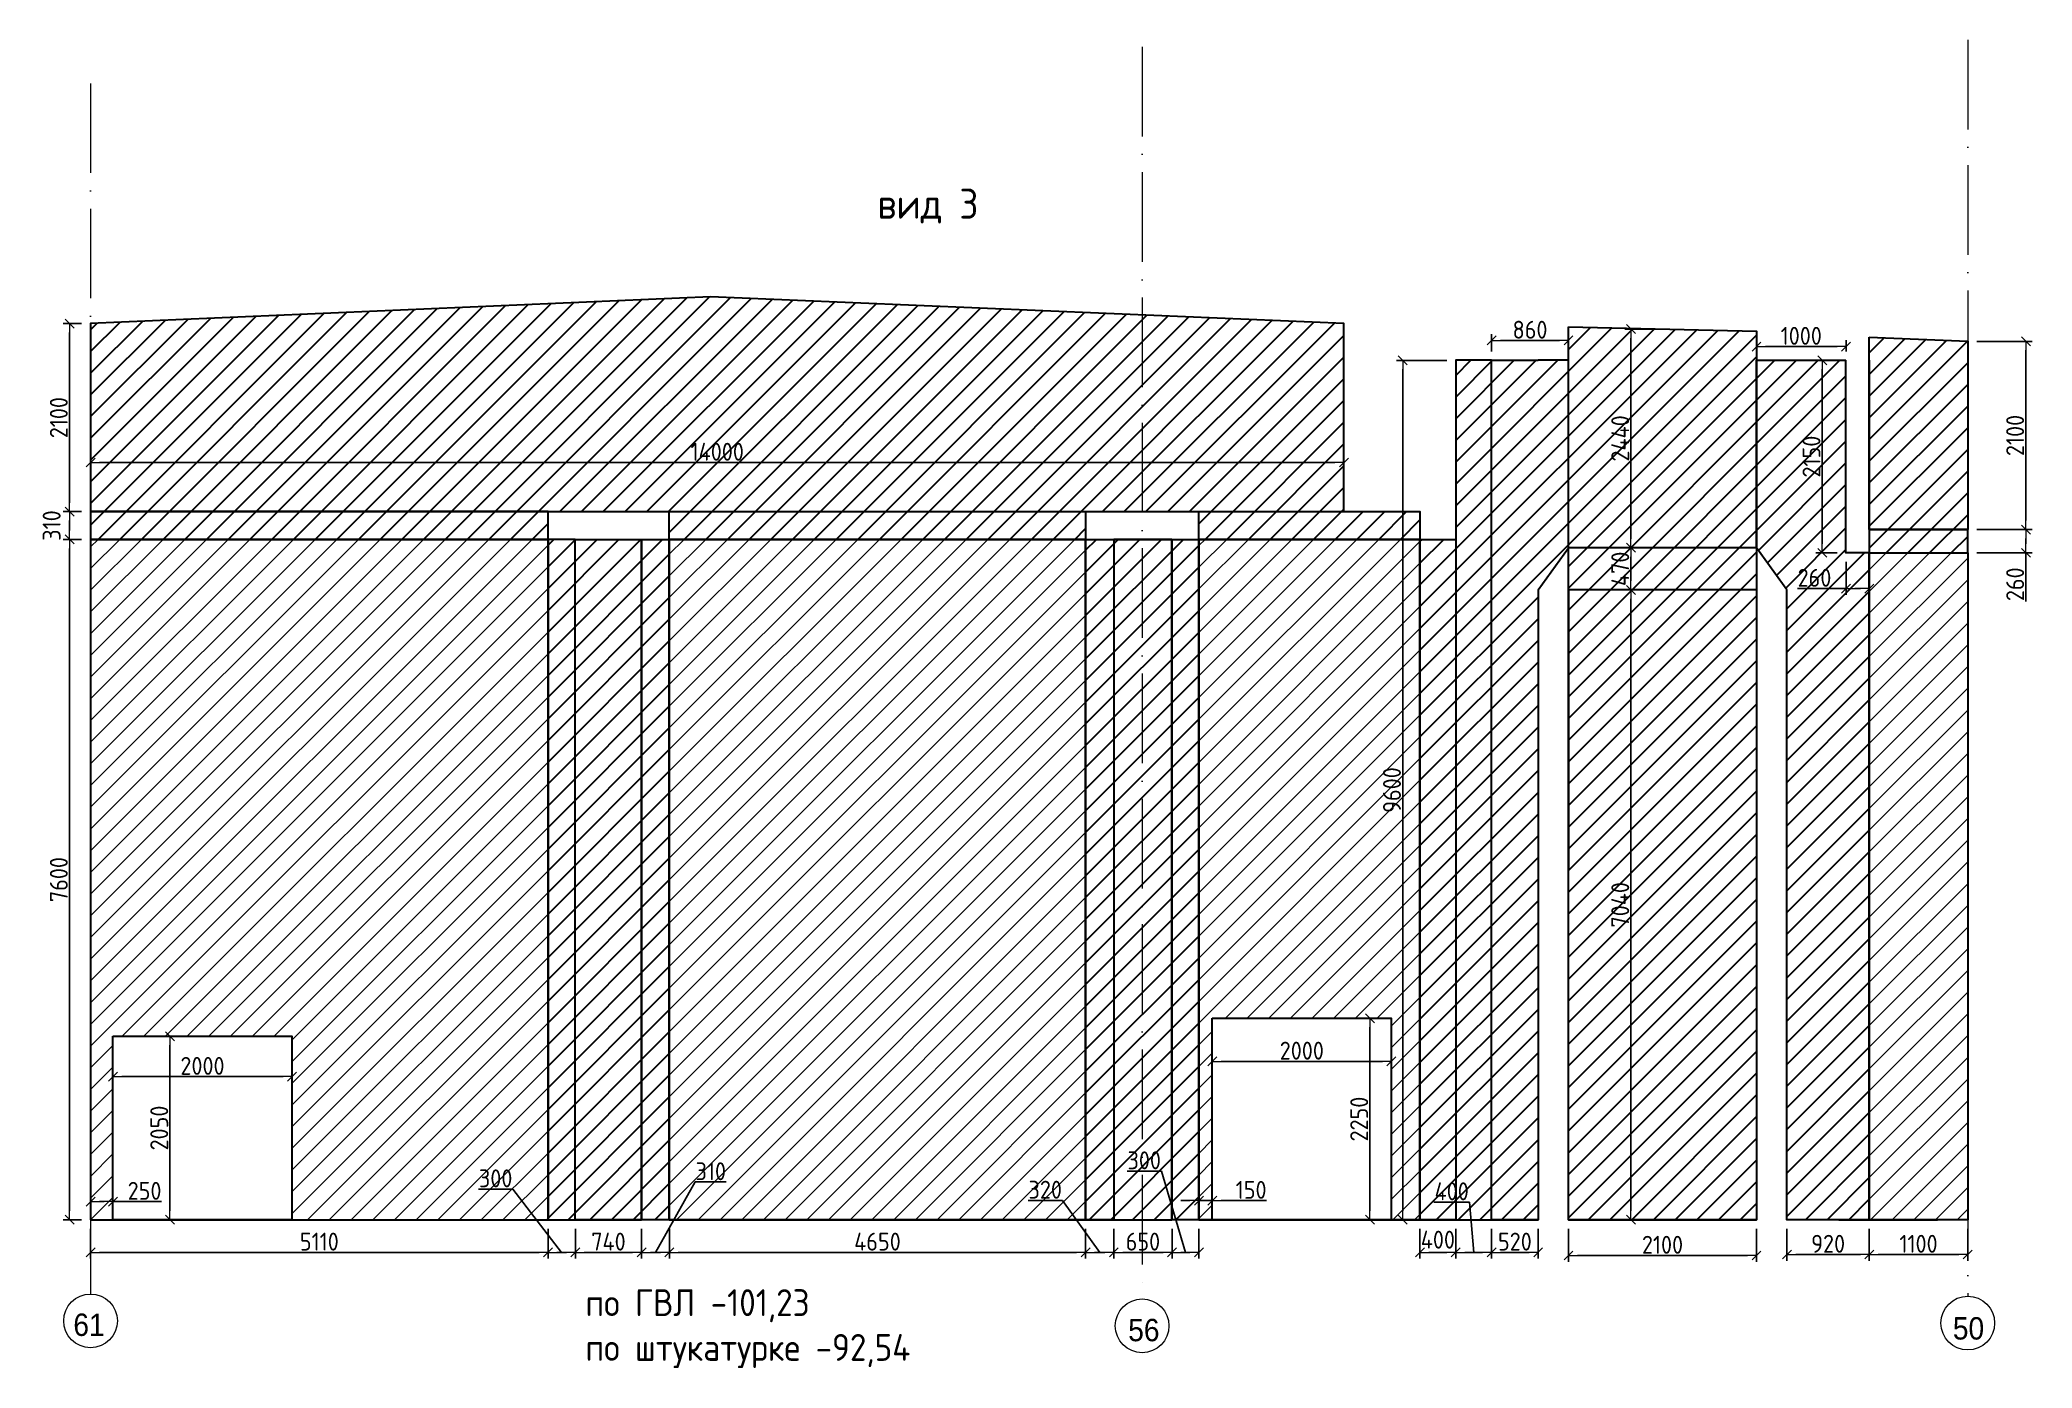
# Model space of a CAD drawing. Header units: millimetres. Extents: x 209 to 233005, y -171466 to 118936.
# Drawn here: x 135928 to 158183, y -2490 to 12347 of the extents above; entities that cross this region are included whole.
import ezdxf

# ---------------------------------------------------------------- set-up
doc = ezdxf.new("R2010")
doc.units = ezdxf.units.MM
doc.linetypes.add('50_200_ШТРИХ_1Т_ш5_п1_п1_', pattern=[1400, 1000, -200, 0, -200])
doc.layers.add('$AUDIT_BAD_LAYER1', color=7, linetype='Continuous')
doc.layers.add('ГВЛ', color=20, linetype='Continuous')
for name, color, linetype, lineweight, true_color in [('Оси-1', 7, 'Continuous', 20, 0xaaaaaa), ('Оси-2', 7, 'Continuous', 9, 0xaaaaaa), ('Оси-3', 7, '50_200_ШТРИХ_1Т_ш5_п1_п1_', 9, 0xaaaaaa)]:
    doc.layers.add(name, color=color, linetype=linetype, lineweight=lineweight, true_color=true_color)
for name, color, linetype, lineweight in [('Основные линии', 7, 'Continuous', 30), ('Пластиковые уголки', 1, 'Continuous', 30), ('Размеры', 7, 'Continuous', 15)]:
    doc.layers.add(name, color=color, linetype=linetype, lineweight=lineweight)
doc.styles.add('Arial', font='arial.ttf', dxfattribs={"width": 0.9, "height": 500})
doc.styles.add('СПДС', font='isocpeur.ttf', dxfattribs={"width": 0.9})
doc.dimstyles.new('Размера А3', dxfattribs={"dimtxt": 200, "dimasz": 100, "dimexe": 70, "dimexo": 100, "dimgap": 20, "dimtad": 1, "dimdec": 0, "dimrnd": 10, "dimzin": 0, "dimdsep": 46, "dimtxsty": 'СПДС', "dimblk": 'ARROWHEAD_6', "dimcen": 1, "dimclrd": 256, "dimclre": 256, "dimclrt": 256, "dimazin": 0, "dimtfac": 1, "dimtdec": 0, "dimtmove": 2, "dimatfit": 3, "dimfxl": 1, "dimtolj": 1, "dimtzin": 0, "dimarcsym": 0})

msp = doc.modelspace()

# ---------------------------------------------------------------- texts
at = {"layer": 'Оси-2', "char_height": 250, "width": 702, "attachment_point": 5, "line_spacing_factor": 0.936439, "style": 'Arial'}
for s, insert in [('\\pxqc,t4.572,9.144,13.716,18.288,22.86,27.432,32.004,36.576,41.148,45.72,50.292,54.864,59.436,64.008,68.58,73.152,77.724,82.296,86.868,91.44,96.012,100.584,105.156,109.728,114.3,118.872,123.444,128.016,132.588,137.16,141.732,146.304;{61}', (136477.3, -2007.3)), ('\\pxqc,t4.572,9.144,13.716,18.288,22.86,27.432,32.004,36.576,41.148,45.72,50.292,54.864,59.436,64.008,68.58,73.152,77.724,82.296,86.868,91.44,96.012,100.584,105.156,109.728,114.3,118.872,123.444,128.016,132.588,137.16,141.732,146.304;{56}', (148260.6, -2066.5)), ('\\pxqc,t4.572,9.144,13.716,18.288,22.86,27.432,32.004,36.576,41.148,45.72,50.292,54.864,59.436,64.008,68.58,73.152,77.724,82.296,86.868,91.44,96.012,100.584,105.156,109.728,114.3,118.872,123.444,128.016,132.588,137.16,141.732,146.304;{50}', (157472.3, -2047.6))]:
    msp.add_mtext(s, dxfattribs=dict(at, insert=insert))
at = {"layer": 'Основные линии', "insert": (145285, 10684.5), "char_height": 335.67, "attachment_point": 1, "style": 'СПДС'}
msp.add_mtext_dynamic_manual_height_columns('вид 3', width=59136.488, gutter_width=1678.4, heights=[0], dxfattribs=at)
at = {"layer": 'Основные линии', "color": 0, "insert": (142022.7, -1608.6), "char_height": 300, "attachment_point": 1, "style": 'СПДС'}
msp.add_mtext_dynamic_manual_height_columns('по ГВЛ -101,23 ^Jпо штукатурке -92,54', width=5225.369, gutter_width=12.5, heights=[0], dxfattribs=at)

# ---------------------------------------------------------------- blocks, each defined once
blk = doc.blocks.new('ARROWHEAD_6')
at = {"color": 0, "linetype": 'Continuous'}
for p, q in [((0, 0), (-1, 0)), ((-0.5, -0.5), (0.5, 0.5))]:
    blk.add_line(p, q, dxfattribs=at)
blk = doc.blocks.new('*D78')
at = {"layer": 'Defpoints', "color": 0, "transparency": 16777216}
for p in [(136745, 1217), (137382, 1217), (136745, -833)]:
    blk.add_point(p, dxfattribs=at)
at = {"layer": 'Размеры', "lineweight": -2, "transparency": 16777216}
for p, q in [((136845, 1217), (137452, 1217)), ((137382, -733), (137382, 1117)), ((136845, -833), (137452, -833))]:
    blk.add_line(p, q, dxfattribs=at)
at = {"layer": 'Размеры', "lineweight": -2, "transparency": 16777216, "xscale": 100, "yscale": 100, "zscale": 100}
for p, rotation in [((137382, 1217), 90), ((137382, -833), 270)]:
    blk.add_blockref('ARROWHEAD_6', p, dxfattribs=dict(at, rotation=rotation))
at = {"layer": 'Размеры', "lineweight": 15, "transparency": 16777216, "insert": (137262, 192), "char_height": 200, "attachment_point": 5, "rotation": 90, "style": 'СПДС'}
blk.add_mtext('\\A1;2050', dxfattribs=at)
blk = doc.blocks.new('*D79')
at = {"layer": 'Defpoints', "color": 0, "transparency": 16777216}
for p in [(136745, 1217), (138745, 1217), (138745, 766)]:
    blk.add_point(p, dxfattribs=at)
at = {"layer": 'Размеры', "lineweight": -2, "transparency": 16777216}
for p, q in [((136745, 1117), (136745, 696)), ((138745, 1117), (138745, 696)), ((136845, 766), (138645, 766))]:
    blk.add_line(p, q, dxfattribs=at)
at = {"layer": 'Размеры', "lineweight": -2, "transparency": 16777216, "xscale": 100, "yscale": 100, "zscale": 100, "rotation": 180}
blk.add_blockref('ARROWHEAD_6', (136745, 766), dxfattribs=at)
at = {"layer": 'Размеры', "lineweight": -2, "transparency": 16777216, "xscale": 100, "yscale": 100, "zscale": 100}
blk.add_blockref('ARROWHEAD_6', (138745, 766), dxfattribs=at)
at = {"layer": 'Размеры', "lineweight": 15, "transparency": 16777216, "insert": (137745, 886), "char_height": 200, "attachment_point": 5, "style": 'СПДС'}
blk.add_mtext('\\A1;2000', dxfattribs=at)
blk = doc.blocks.new('*D80')
at = {"layer": 'Defpoints', "color": 0, "transparency": 16777216}
for p in [(136745, -630), (136495, -833), (136745, -833)]:
    blk.add_point(p, dxfattribs=at)
at = {"layer": 'Размеры', "lineweight": -2, "transparency": 16777216}
for p, q in [((136495, -733), (136495, -560)), ((136595, -630), (136645, -630)), ((136745, -733), (136745, -560)), ((136745, -630), (137289, -630))]:
    blk.add_line(p, q, dxfattribs=at)
at = {"layer": 'Размеры', "lineweight": -2, "transparency": 16777216, "xscale": 100, "yscale": 100, "zscale": 100, "rotation": 180}
blk.add_blockref('ARROWHEAD_6', (136495, -630), dxfattribs=at)
at = {"layer": 'Размеры', "lineweight": -2, "transparency": 16777216, "xscale": 100, "yscale": 100, "zscale": 100}
blk.add_blockref('ARROWHEAD_6', (136745, -630), dxfattribs=at)
at = {"layer": 'Размеры', "lineweight": 15, "transparency": 16777216, "insert": (137098, -510), "char_height": 200, "attachment_point": 5, "style": 'СПДС'}
blk.add_mtext('\\A1;250', dxfattribs=at)
blk = doc.blocks.new('*D81')
at = {"layer": 'Defpoints', "color": 0, "transparency": 16777216}
for p in [(136260, 6767), (136495, 6767), (136495, -833)]:
    blk.add_point(p, dxfattribs=at)
at = {"layer": 'Размеры', "lineweight": -2, "transparency": 16777216}
for p, q in [((136395, 6767), (136190, 6767)), ((136260, -733), (136260, 6667)), ((136395, -833), (136190, -833))]:
    blk.add_line(p, q, dxfattribs=at)
at = {"layer": 'Размеры', "lineweight": -2, "transparency": 16777216, "xscale": 100, "yscale": 100, "zscale": 100}
for p, rotation in [((136260, 6767), 90), ((136260, -833), 270)]:
    blk.add_blockref('ARROWHEAD_6', p, dxfattribs=dict(at, rotation=rotation))
at = {"layer": 'Размеры', "lineweight": 15, "transparency": 16777216, "insert": (136140, 2967), "char_height": 200, "attachment_point": 5, "rotation": 90, "style": 'СПДС'}
blk.add_mtext('\\A1;7600', dxfattribs=at)
blk = doc.blocks.new('*D82')
at = {"layer": 'Defpoints', "color": 0, "transparency": 16777216}
for p in [(136260, 7077), (136495, 7077), (136495, 6767)]:
    blk.add_point(p, dxfattribs=at)
at = {"layer": 'Размеры', "lineweight": -2, "transparency": 16777216}
for p, q in [((136395, 7077), (136190, 7077)), ((136260, 6867), (136260, 6977)), ((136395, 6767), (136190, 6767))]:
    blk.add_line(p, q, dxfattribs=at)
at = {"layer": 'Размеры', "lineweight": -2, "transparency": 16777216, "xscale": 100, "yscale": 100, "zscale": 100}
for p, rotation in [((136260, 7077), 90), ((136260, 6767), 270)]:
    blk.add_blockref('ARROWHEAD_6', p, dxfattribs=dict(at, rotation=rotation))
at = {"layer": 'Размеры', "lineweight": 15, "transparency": 16777216, "insert": (136060, 6922), "char_height": 200, "attachment_point": 5, "rotation": 90, "style": 'СПДС'}
blk.add_mtext('\\A1;310', dxfattribs=at)
blk = doc.blocks.new('*D83')
at = {"layer": 'Defpoints', "color": 0, "transparency": 16777216}
for p in [(136260, 9177), (136495, 9177), (136495, 7077)]:
    blk.add_point(p, dxfattribs=at)
at = {"layer": 'Размеры', "lineweight": -2, "transparency": 16777216}
for p, q in [((136395, 9177), (136190, 9177)), ((136260, 7177), (136260, 9077)), ((136395, 7077), (136190, 7077))]:
    blk.add_line(p, q, dxfattribs=at)
at = {"layer": 'Размеры', "lineweight": -2, "transparency": 16777216, "xscale": 100, "yscale": 100, "zscale": 100}
for p, rotation in [((136260, 9177), 90), ((136260, 7077), 270)]:
    blk.add_blockref('ARROWHEAD_6', p, dxfattribs=dict(at, rotation=rotation))
at = {"layer": 'Размеры', "lineweight": 15, "transparency": 16777216, "insert": (136140, 8127), "char_height": 200, "attachment_point": 5, "rotation": 90, "style": 'СПДС'}
blk.add_mtext('\\A1;2100', dxfattribs=at)
blk = doc.blocks.new('*D84')
at = {"layer": 'Defpoints', "color": 0, "transparency": 16777216}
for p in [(136495, -833), (141605, -833), (141605, -1197)]:
    blk.add_point(p, dxfattribs=at)
at = {"layer": 'Размеры', "lineweight": -2, "transparency": 16777216}
for p, q in [((136495, -933), (136495, -1267)), ((141605, -933), (141605, -1267)), ((136595, -1197), (141505, -1197))]:
    blk.add_line(p, q, dxfattribs=at)
at = {"layer": 'Размеры', "lineweight": -2, "transparency": 16777216, "xscale": 100, "yscale": 100, "zscale": 100, "rotation": 180}
blk.add_blockref('ARROWHEAD_6', (136495, -1197), dxfattribs=at)
at = {"layer": 'Размеры', "lineweight": -2, "transparency": 16777216, "xscale": 100, "yscale": 100, "zscale": 100}
blk.add_blockref('ARROWHEAD_6', (141605, -1197), dxfattribs=at)
at = {"layer": 'Размеры', "lineweight": 15, "transparency": 16777216, "insert": (139050, -1077), "char_height": 200, "attachment_point": 5, "style": 'СПДС'}
blk.add_mtext('\\A1;5110', dxfattribs=at)
blk = doc.blocks.new('*D85')
at = {"layer": 'Defpoints', "color": 0, "transparency": 16777216}
for p in [(141605, -833), (141910, -833), (141910, -1197)]:
    blk.add_point(p, dxfattribs=at)
at = {"layer": 'Размеры', "lineweight": -2, "transparency": 16777216}
for p, q in [((141211, -490), (140829, -490)), ((141757, -1197), (141211, -490)), ((141605, -933), (141605, -1267)), ((141910, -933), (141910, -1267)), ((141705, -1197), (141810, -1197))]:
    blk.add_line(p, q, dxfattribs=at)
at = {"layer": 'Размеры', "lineweight": -2, "transparency": 16777216, "xscale": 100, "yscale": 100, "zscale": 100, "rotation": 180}
blk.add_blockref('ARROWHEAD_6', (141605, -1197), dxfattribs=at)
at = {"layer": 'Размеры', "lineweight": -2, "transparency": 16777216, "xscale": 100, "yscale": 100, "zscale": 100}
blk.add_blockref('ARROWHEAD_6', (141910, -1197), dxfattribs=at)
at = {"layer": 'Размеры', "lineweight": 15, "transparency": 16777216, "insert": (141020, -370), "char_height": 200, "attachment_point": 5, "style": 'СПДС'}
blk.add_mtext('\\A1;300', dxfattribs=at)
blk = doc.blocks.new('*D86')
at = {"layer": 'Defpoints', "color": 0, "transparency": 16777216}
for p in [(141910, -833), (142650, -833), (142650, -1197)]:
    blk.add_point(p, dxfattribs=at)
at = {"layer": 'Размеры', "lineweight": -2, "transparency": 16777216}
for p, q in [((141910, -933), (141910, -1267)), ((142650, -933), (142650, -1267)), ((142010, -1197), (142550, -1197))]:
    blk.add_line(p, q, dxfattribs=at)
at = {"layer": 'Размеры', "lineweight": -2, "transparency": 16777216, "xscale": 100, "yscale": 100, "zscale": 100, "rotation": 180}
blk.add_blockref('ARROWHEAD_6', (141910, -1197), dxfattribs=at)
at = {"layer": 'Размеры', "lineweight": -2, "transparency": 16777216, "xscale": 100, "yscale": 100, "zscale": 100}
blk.add_blockref('ARROWHEAD_6', (142650, -1197), dxfattribs=at)
at = {"layer": 'Размеры', "lineweight": 15, "transparency": 16777216, "insert": (142280, -1077), "char_height": 200, "attachment_point": 5, "style": 'СПДС'}
blk.add_mtext('\\A1;740', dxfattribs=at)
blk = doc.blocks.new('*D87')
at = {"layer": 'Defpoints', "color": 0, "transparency": 16777216}
for p in [(142650, -833), (142960, -833), (142960, -1197)]:
    blk.add_point(p, dxfattribs=at)
at = {"layer": 'Размеры', "lineweight": -2, "transparency": 16777216}
for p, q in [((142805, -1197), (143250, -411)), ((143250, -411), (143596, -411)), ((142650, -933), (142650, -1267)), ((142960, -933), (142960, -1267)), ((142750, -1197), (142860, -1197))]:
    blk.add_line(p, q, dxfattribs=at)
at = {"layer": 'Размеры', "lineweight": -2, "transparency": 16777216, "xscale": 100, "yscale": 100, "zscale": 100, "rotation": 180}
blk.add_blockref('ARROWHEAD_6', (142650, -1197), dxfattribs=at)
at = {"layer": 'Размеры', "lineweight": -2, "transparency": 16777216, "xscale": 100, "yscale": 100, "zscale": 100}
blk.add_blockref('ARROWHEAD_6', (142960, -1197), dxfattribs=at)
at = {"layer": 'Размеры', "lineweight": 15, "transparency": 16777216, "insert": (143423, -291), "char_height": 200, "attachment_point": 5, "style": 'СПДС'}
blk.add_mtext('\\A1;310', dxfattribs=at)
blk = doc.blocks.new('*D88')
at = {"layer": 'Defpoints', "color": 0, "transparency": 16777216}
for p in [(142960, -833), (147610, -833), (147610, -1197)]:
    blk.add_point(p, dxfattribs=at)
at = {"layer": 'Размеры', "lineweight": -2, "transparency": 16777216}
for p, q in [((142960, -933), (142960, -1267)), ((147610, -933), (147610, -1267)), ((143060, -1197), (147510, -1197))]:
    blk.add_line(p, q, dxfattribs=at)
at = {"layer": 'Размеры', "lineweight": -2, "transparency": 16777216, "xscale": 100, "yscale": 100, "zscale": 100, "rotation": 180}
blk.add_blockref('ARROWHEAD_6', (142960, -1197), dxfattribs=at)
at = {"layer": 'Размеры', "lineweight": -2, "transparency": 16777216, "xscale": 100, "yscale": 100, "zscale": 100}
blk.add_blockref('ARROWHEAD_6', (147610, -1197), dxfattribs=at)
at = {"layer": 'Размеры', "lineweight": 15, "transparency": 16777216, "insert": (145285, -1077), "char_height": 200, "attachment_point": 5, "style": 'СПДС'}
blk.add_mtext('\\A1;4650', dxfattribs=at)
blk = doc.blocks.new('*D89')
at = {"layer": 'Defpoints', "color": 0, "transparency": 16777216}
for p in [(147610, -833), (147925, -833), (147925, -1197)]:
    blk.add_point(p, dxfattribs=at)
at = {"layer": 'Размеры', "lineweight": -2, "transparency": 16777216}
for p, q in [((147350, -617), (146968, -617)), ((147767, -1197), (147350, -617)), ((147610, -933), (147610, -1267)), ((147925, -933), (147925, -1267)), ((147710, -1197), (147825, -1197))]:
    blk.add_line(p, q, dxfattribs=at)
at = {"layer": 'Размеры', "lineweight": -2, "transparency": 16777216, "xscale": 100, "yscale": 100, "zscale": 100, "rotation": 180}
blk.add_blockref('ARROWHEAD_6', (147610, -1197), dxfattribs=at)
at = {"layer": 'Размеры', "lineweight": -2, "transparency": 16777216, "xscale": 100, "yscale": 100, "zscale": 100}
blk.add_blockref('ARROWHEAD_6', (147925, -1197), dxfattribs=at)
at = {"layer": 'Размеры', "lineweight": 15, "transparency": 16777216, "insert": (147159, -497), "char_height": 200, "attachment_point": 5, "style": 'СПДС'}
blk.add_mtext('\\A1;320', dxfattribs=at)
blk = doc.blocks.new('*D90')
at = {"layer": 'Defpoints', "color": 0, "transparency": 16777216}
for p in [(147925, -833), (148575, -833), (148575, -1197)]:
    blk.add_point(p, dxfattribs=at)
at = {"layer": 'Размеры', "lineweight": -2, "transparency": 16777216}
for p, q in [((147925, -933), (147925, -1267)), ((148575, -933), (148575, -1267)), ((148025, -1197), (148475, -1197))]:
    blk.add_line(p, q, dxfattribs=at)
at = {"layer": 'Размеры', "lineweight": -2, "transparency": 16777216, "xscale": 100, "yscale": 100, "zscale": 100, "rotation": 180}
blk.add_blockref('ARROWHEAD_6', (147925, -1197), dxfattribs=at)
at = {"layer": 'Размеры', "lineweight": -2, "transparency": 16777216, "xscale": 100, "yscale": 100, "zscale": 100}
blk.add_blockref('ARROWHEAD_6', (148575, -1197), dxfattribs=at)
at = {"layer": 'Размеры', "lineweight": 15, "transparency": 16777216, "insert": (148250, -1077), "char_height": 200, "attachment_point": 5, "style": 'СПДС'}
blk.add_mtext('\\A1;650', dxfattribs=at)
blk = doc.blocks.new('*D91')
at = {"layer": 'Defpoints', "color": 0, "transparency": 16777216}
for p in [(148575, -833), (148875, -833), (148875, -1197)]:
    blk.add_point(p, dxfattribs=at)
at = {"layer": 'Размеры', "lineweight": -2, "transparency": 16777216}
for p, q in [((148456, -289), (148074, -289)), ((148725, -1197), (148456, -289)), ((148575, -933), (148575, -1267)), ((148875, -933), (148875, -1267)), ((148675, -1197), (148775, -1197))]:
    blk.add_line(p, q, dxfattribs=at)
at = {"layer": 'Размеры', "lineweight": -2, "transparency": 16777216, "xscale": 100, "yscale": 100, "zscale": 100, "rotation": 180}
blk.add_blockref('ARROWHEAD_6', (148575, -1197), dxfattribs=at)
at = {"layer": 'Размеры', "lineweight": -2, "transparency": 16777216, "xscale": 100, "yscale": 100, "zscale": 100}
blk.add_blockref('ARROWHEAD_6', (148875, -1197), dxfattribs=at)
at = {"layer": 'Размеры', "lineweight": 15, "transparency": 16777216, "insert": (148265, -169), "char_height": 200, "attachment_point": 5, "style": 'СПДС'}
blk.add_mtext('\\A1;300', dxfattribs=at)
blk = doc.blocks.new('*D92')
at = {"layer": 'Defpoints', "color": 0, "transparency": 16777216}
for p in [(149025, -619), (148875, -833), (149025, -833)]:
    blk.add_point(p, dxfattribs=at)
at = {"layer": 'Размеры', "lineweight": -2, "transparency": 16777216}
for p, q in [((148775, -619), (148675, -619)), ((148875, -733), (148875, -549)), ((148875, -619), (149025, -619)), ((149025, -733), (149025, -549)), ((149125, -619), (149632, -619))]:
    blk.add_line(p, q, dxfattribs=at)
at = {"layer": 'Размеры', "lineweight": -2, "transparency": 16777216, "xscale": 100, "yscale": 100, "zscale": 100}
blk.add_blockref('ARROWHEAD_6', (148875, -619), dxfattribs=at)
at = {"layer": 'Размеры', "lineweight": -2, "transparency": 16777216, "xscale": 100, "yscale": 100, "zscale": 100, "rotation": 180}
blk.add_blockref('ARROWHEAD_6', (149025, -619), dxfattribs=at)
at = {"layer": 'Размеры', "lineweight": 15, "transparency": 16777216, "insert": (149459, -499), "char_height": 200, "attachment_point": 5, "style": 'СПДС'}
blk.add_mtext('\\A1;150', dxfattribs=at)
blk = doc.blocks.new('*D93')
at = {"layer": 'Defpoints', "color": 0, "transparency": 16777216}
for p in [(151025, 936), (149025, 22), (151025, 22)]:
    blk.add_point(p, dxfattribs=at)
at = {"layer": 'Размеры', "lineweight": -2, "transparency": 16777216}
for p, q in [((149025, 122), (149025, 1006)), ((149125, 936), (150925, 936)), ((151025, 122), (151025, 1006))]:
    blk.add_line(p, q, dxfattribs=at)
at = {"layer": 'Размеры', "lineweight": -2, "transparency": 16777216, "xscale": 100, "yscale": 100, "zscale": 100, "rotation": 180}
blk.add_blockref('ARROWHEAD_6', (149025, 936), dxfattribs=at)
at = {"layer": 'Размеры', "lineweight": -2, "transparency": 16777216, "xscale": 100, "yscale": 100, "zscale": 100}
blk.add_blockref('ARROWHEAD_6', (151025, 936), dxfattribs=at)
at = {"layer": 'Размеры', "lineweight": 15, "transparency": 16777216, "insert": (150025, 1056), "char_height": 200, "attachment_point": 5, "style": 'СПДС'}
blk.add_mtext('\\A1;2000', dxfattribs=at)
blk = doc.blocks.new('*D94')
at = {"layer": 'Defpoints', "color": 0, "transparency": 16777216}
for p in [(150786, 1417), (150798, 1417), (150798, -833)]:
    blk.add_point(p, dxfattribs=at)
at = {"layer": 'Размеры', "lineweight": -2, "transparency": 16777216}
for p, q in [((150698, 1417), (150716, 1417)), ((150786, -733), (150786, 1317)), ((150698, -833), (150716, -833))]:
    blk.add_line(p, q, dxfattribs=at)
at = {"layer": 'Размеры', "lineweight": -2, "transparency": 16777216, "xscale": 100, "yscale": 100, "zscale": 100}
for p, rotation in [((150786, 1417), 90), ((150786, -833), 270)]:
    blk.add_blockref('ARROWHEAD_6', p, dxfattribs=dict(at, rotation=rotation))
at = {"layer": 'Размеры', "lineweight": 15, "transparency": 16777216, "insert": (150666, 292), "char_height": 200, "attachment_point": 5, "rotation": 90, "style": 'СПДС'}
blk.add_mtext('\\A1;2250', dxfattribs=at)
blk = doc.blocks.new('*D95')
at = {"layer": 'Defpoints', "color": 0, "transparency": 16777216}
for p in [(151345, -833), (151745, -833), (151745, -1197)]:
    blk.add_point(p, dxfattribs=at)
at = {"layer": 'Размеры', "lineweight": -2, "transparency": 16777216}
for p, q in [((151345, -933), (151345, -1267)), ((151745, -933), (151745, -1267)), ((151445, -1197), (151645, -1197))]:
    blk.add_line(p, q, dxfattribs=at)
at = {"layer": 'Размеры', "lineweight": -2, "transparency": 16777216, "xscale": 100, "yscale": 100, "zscale": 100, "rotation": 180}
blk.add_blockref('ARROWHEAD_6', (151345, -1197), dxfattribs=at)
at = {"layer": 'Размеры', "lineweight": -2, "transparency": 16777216, "xscale": 100, "yscale": 100, "zscale": 100}
blk.add_blockref('ARROWHEAD_6', (151745, -1197), dxfattribs=at)
at = {"layer": 'Размеры', "lineweight": 15, "transparency": 16777216, "insert": (151545, -1055), "char_height": 200, "attachment_point": 5, "style": 'СПДС'}
blk.add_mtext('\\A1;400', dxfattribs=at)
blk = doc.blocks.new('*D96')
at = {"layer": 'Defpoints', "color": 0, "transparency": 16777216}
for p in [(151745, -833), (152145, -833), (152145, -1197)]:
    blk.add_point(p, dxfattribs=at)
at = {"layer": 'Размеры', "lineweight": -2, "transparency": 16777216}
for p, q in [((151899, -635), (151499, -635)), ((151945, -1197), (151899, -635)), ((151745, -933), (151745, -1267)), ((152145, -933), (152145, -1267)), ((151845, -1197), (152045, -1197))]:
    blk.add_line(p, q, dxfattribs=at)
at = {"layer": 'Размеры', "lineweight": -2, "transparency": 16777216, "xscale": 100, "yscale": 100, "zscale": 100, "rotation": 180}
blk.add_blockref('ARROWHEAD_6', (151745, -1197), dxfattribs=at)
at = {"layer": 'Размеры', "lineweight": -2, "transparency": 16777216, "xscale": 100, "yscale": 100, "zscale": 100}
blk.add_blockref('ARROWHEAD_6', (152145, -1197), dxfattribs=at)
at = {"layer": 'Размеры', "lineweight": 15, "transparency": 16777216, "insert": (151699, -515), "char_height": 200, "attachment_point": 5, "style": 'СПДС'}
blk.add_mtext('\\A1;400', dxfattribs=at)
blk = doc.blocks.new('*D97')
at = {"layer": 'Defpoints', "color": 0, "transparency": 16777216}
for p in [(152145, -833), (152665, -833), (152665, -1197)]:
    blk.add_point(p, dxfattribs=at)
at = {"layer": 'Размеры', "lineweight": -2, "transparency": 16777216}
for p, q in [((152145, -933), (152145, -1267)), ((152665, -933), (152665, -1267)), ((152245, -1197), (152565, -1197))]:
    blk.add_line(p, q, dxfattribs=at)
at = {"layer": 'Размеры', "lineweight": -2, "transparency": 16777216, "xscale": 100, "yscale": 100, "zscale": 100, "rotation": 180}
blk.add_blockref('ARROWHEAD_6', (152145, -1197), dxfattribs=at)
at = {"layer": 'Размеры', "lineweight": -2, "transparency": 16777216, "xscale": 100, "yscale": 100, "zscale": 100}
blk.add_blockref('ARROWHEAD_6', (152665, -1197), dxfattribs=at)
at = {"layer": 'Размеры', "lineweight": 15, "transparency": 16777216, "insert": (152405, -1077), "char_height": 200, "attachment_point": 5, "style": 'СПДС'}
blk.add_mtext('\\A1;520', dxfattribs=at)
blk = doc.blocks.new('*D98')
at = {"layer": 'Defpoints', "color": 0, "transparency": 16777216}
for p in [(136495, 9177), (150495, 9177), (150495, 7626)]:
    blk.add_point(p, dxfattribs=at)
at = {"layer": 'Размеры', "lineweight": -2, "transparency": 16777216}
for p, q in [((136495, 9077), (136495, 7556)), ((150495, 9077), (150495, 7556)), ((136595, 7626), (150395, 7626))]:
    blk.add_line(p, q, dxfattribs=at)
at = {"layer": 'Размеры', "lineweight": -2, "transparency": 16777216, "xscale": 100, "yscale": 100, "zscale": 100, "rotation": 180}
blk.add_blockref('ARROWHEAD_6', (136495, 7626), dxfattribs=at)
at = {"layer": 'Размеры', "lineweight": -2, "transparency": 16777216, "xscale": 100, "yscale": 100, "zscale": 100}
blk.add_blockref('ARROWHEAD_6', (150495, 7626), dxfattribs=at)
at = {"layer": 'Размеры', "lineweight": 15, "transparency": 16777216, "insert": (143495, 7746), "char_height": 200, "attachment_point": 5, "style": 'СПДС'}
blk.add_mtext('\\A1;14000', dxfattribs=at)
blk = doc.blocks.new('*D99')
at = {"layer": 'Defpoints', "color": 0, "transparency": 16777216}
for p in [(151152, 8767), (151745, 8767), (151745, -833)]:
    blk.add_point(p, dxfattribs=at)
at = {"layer": 'Размеры', "lineweight": -2, "transparency": 16777216}
for p, q in [((151645, 8767), (151082, 8767)), ((151152, -733), (151152, 8667)), ((151645, -833), (151082, -833))]:
    blk.add_line(p, q, dxfattribs=at)
at = {"layer": 'Размеры', "lineweight": -2, "transparency": 16777216, "xscale": 100, "yscale": 100, "zscale": 100}
for p, rotation in [((151152, 8767), 90), ((151152, -833), 270)]:
    blk.add_blockref('ARROWHEAD_6', p, dxfattribs=dict(at, rotation=rotation))
at = {"layer": 'Размеры', "lineweight": 15, "transparency": 16777216, "insert": (151032, 3967), "char_height": 200, "attachment_point": 5, "rotation": 90, "style": 'СПДС'}
blk.add_mtext('\\A1;9600', dxfattribs=at)
blk = doc.blocks.new('*D100')
at = {"layer": 'Defpoints', "color": 0, "transparency": 16777216}
for p in [(153004, -833), (155104, -833), (155104, -1232)]:
    blk.add_point(p, dxfattribs=at)
at = {"layer": 'Размеры', "lineweight": -2, "transparency": 16777216}
for p, q in [((153004, -933), (153004, -1302)), ((155104, -933), (155104, -1302)), ((153104, -1232), (155004, -1232))]:
    blk.add_line(p, q, dxfattribs=at)
at = {"layer": 'Размеры', "lineweight": -2, "transparency": 16777216, "xscale": 100, "yscale": 100, "zscale": 100, "rotation": 180}
blk.add_blockref('ARROWHEAD_6', (153004, -1232), dxfattribs=at)
at = {"layer": 'Размеры', "lineweight": -2, "transparency": 16777216, "xscale": 100, "yscale": 100, "zscale": 100}
blk.add_blockref('ARROWHEAD_6', (155104, -1232), dxfattribs=at)
at = {"layer": 'Размеры', "lineweight": 15, "transparency": 16777216, "insert": (154054, -1112), "char_height": 200, "attachment_point": 5, "style": 'СПДС'}
blk.add_mtext('\\A1;2100', dxfattribs=at)
blk = doc.blocks.new('*D101')
at = {"layer": 'Defpoints', "color": 0, "transparency": 16777216}
for p in [(153004, 8989), (152145, 8767), (153004, 8767)]:
    blk.add_point(p, dxfattribs=at)
at = {"layer": 'Размеры', "lineweight": -2, "transparency": 16777216}
for p, q in [((152145, 8867), (152145, 9059)), ((152245, 8989), (152904, 8989)), ((153004, 8867), (153004, 9059))]:
    blk.add_line(p, q, dxfattribs=at)
at = {"layer": 'Размеры', "lineweight": -2, "transparency": 16777216, "xscale": 100, "yscale": 100, "zscale": 100, "rotation": 180}
blk.add_blockref('ARROWHEAD_6', (152145, 8989), dxfattribs=at)
at = {"layer": 'Размеры', "lineweight": -2, "transparency": 16777216, "xscale": 100, "yscale": 100, "zscale": 100}
blk.add_blockref('ARROWHEAD_6', (153004, 8989), dxfattribs=at)
at = {"layer": 'Размеры', "lineweight": 15, "transparency": 16777216, "insert": (152574, 9109), "char_height": 200, "attachment_point": 5, "style": 'СПДС'}
blk.add_mtext('\\A1;860', dxfattribs=at)
blk = doc.blocks.new('*D102')
at = {"layer": 'Defpoints', "color": 0, "transparency": 16777216}
for p in [(153004, 6674), (153702, 6674), (153004, 6203)]:
    blk.add_point(p, dxfattribs=at)
at = {"layer": 'Размеры', "lineweight": -2, "transparency": 16777216}
for p, q in [((153104, 6674), (153772, 6674)), ((153702, 6303), (153702, 6574)), ((153104, 6203), (153772, 6203))]:
    blk.add_line(p, q, dxfattribs=at)
at = {"layer": 'Размеры', "lineweight": -2, "transparency": 16777216, "xscale": 100, "yscale": 100, "zscale": 100}
for p, rotation in [((153702, 6674), 90), ((153702, 6203), 270)]:
    blk.add_blockref('ARROWHEAD_6', p, dxfattribs=dict(at, rotation=rotation))
at = {"layer": 'Размеры', "lineweight": 15, "transparency": 16777216, "insert": (153582, 6438), "char_height": 200, "attachment_point": 5, "rotation": 90, "style": 'СПДС'}
blk.add_mtext('\\A1;470', dxfattribs=at)
blk = doc.blocks.new('*D103')
at = {"layer": 'Defpoints', "color": 0, "transparency": 16777216}
for p in [(156104, 8921), (155104, 8767), (156104, 8767)]:
    blk.add_point(p, dxfattribs=at)
at = {"layer": 'Размеры', "lineweight": -2, "transparency": 16777216}
for p, q in [((155104, 8867), (155104, 8991)), ((155204, 8921), (156004, 8921)), ((156104, 8867), (156104, 8991))]:
    blk.add_line(p, q, dxfattribs=at)
at = {"layer": 'Размеры', "lineweight": -2, "transparency": 16777216, "xscale": 100, "yscale": 100, "zscale": 100, "rotation": 180}
blk.add_blockref('ARROWHEAD_6', (155104, 8921), dxfattribs=at)
at = {"layer": 'Размеры', "lineweight": -2, "transparency": 16777216, "xscale": 100, "yscale": 100, "zscale": 100}
blk.add_blockref('ARROWHEAD_6', (156104, 8921), dxfattribs=at)
at = {"layer": 'Размеры', "lineweight": 15, "transparency": 16777216, "insert": (155604, 9041), "char_height": 200, "attachment_point": 5, "style": 'СПДС'}
blk.add_mtext('\\A1;1000', dxfattribs=at)
blk = doc.blocks.new('*D104')
at = {"layer": 'Defpoints', "color": 0, "transparency": 16777216}
for p in [(155444, -833), (156364, -833), (156364, -1221)]:
    blk.add_point(p, dxfattribs=at)
at = {"layer": 'Размеры', "lineweight": -2, "transparency": 16777216}
for p, q in [((155444, -933), (155444, -1291)), ((156364, -933), (156364, -1291)), ((155544, -1221), (156264, -1221))]:
    blk.add_line(p, q, dxfattribs=at)
at = {"layer": 'Размеры', "lineweight": -2, "transparency": 16777216, "xscale": 100, "yscale": 100, "zscale": 100, "rotation": 180}
blk.add_blockref('ARROWHEAD_6', (155444, -1221), dxfattribs=at)
at = {"layer": 'Размеры', "lineweight": -2, "transparency": 16777216, "xscale": 100, "yscale": 100, "zscale": 100}
blk.add_blockref('ARROWHEAD_6', (156364, -1221), dxfattribs=at)
at = {"layer": 'Размеры', "lineweight": 15, "transparency": 16777216, "insert": (155904, -1101), "char_height": 200, "attachment_point": 5, "style": 'СПДС'}
blk.add_mtext('\\A1;920', dxfattribs=at)
blk = doc.blocks.new('*D105')
at = {"layer": 'Defpoints', "color": 0, "transparency": 16777216}
for p in [(156364, -833), (157464, -833), (157464, -1221)]:
    blk.add_point(p, dxfattribs=at)
at = {"layer": 'Размеры', "lineweight": -2, "transparency": 16777216}
for p, q in [((156364, -933), (156364, -1291)), ((157464, -933), (157464, -1291)), ((156464, -1221), (157364, -1221))]:
    blk.add_line(p, q, dxfattribs=at)
at = {"layer": 'Размеры', "lineweight": -2, "transparency": 16777216, "xscale": 100, "yscale": 100, "zscale": 100, "rotation": 180}
blk.add_blockref('ARROWHEAD_6', (156364, -1221), dxfattribs=at)
at = {"layer": 'Размеры', "lineweight": -2, "transparency": 16777216, "xscale": 100, "yscale": 100, "zscale": 100}
blk.add_blockref('ARROWHEAD_6', (157464, -1221), dxfattribs=at)
at = {"layer": 'Размеры', "lineweight": 15, "transparency": 16777216, "insert": (156914, -1101), "char_height": 200, "attachment_point": 5, "style": 'СПДС'}
blk.add_mtext('\\A1;1100', dxfattribs=at)
blk = doc.blocks.new('*D106')
at = {"layer": 'Defpoints', "color": 0, "transparency": 16777216}
for p in [(157464, 8979), (158113, 8979), (157464, 6877)]:
    blk.add_point(p, dxfattribs=at)
at = {"layer": 'Размеры', "lineweight": -2, "transparency": 16777216}
for p, q in [((157564, 8979), (158183, 8979)), ((158113, 6977), (158113, 8879)), ((157564, 6877), (158183, 6877))]:
    blk.add_line(p, q, dxfattribs=at)
at = {"layer": 'Размеры', "lineweight": -2, "transparency": 16777216, "xscale": 100, "yscale": 100, "zscale": 100}
for p, rotation in [((158113, 8979), 90), ((158113, 6877), 270)]:
    blk.add_blockref('ARROWHEAD_6', p, dxfattribs=dict(at, rotation=rotation))
at = {"layer": 'Размеры', "lineweight": 15, "transparency": 16777216, "insert": (157993, 7928), "char_height": 200, "attachment_point": 5, "rotation": 90, "style": 'СПДС'}
blk.add_mtext('\\A1;2100', dxfattribs=at)
blk = doc.blocks.new('*D107')
at = {"layer": 'Defpoints', "color": 0, "transparency": 16777216}
for p in [(157464, 6877), (157464, 6617), (158113, 6617)]:
    blk.add_point(p, dxfattribs=at)
at = {"layer": 'Размеры', "lineweight": -2, "transparency": 16777216}
for p, q in [((157564, 6877), (158183, 6877)), ((158113, 6777), (158113, 6717)), ((157564, 6617), (158183, 6617)), ((158113, 6617), (158113, 6075))]:
    blk.add_line(p, q, dxfattribs=at)
at = {"layer": 'Размеры', "lineweight": -2, "transparency": 16777216, "xscale": 100, "yscale": 100, "zscale": 100}
for p, rotation in [((158113, 6877), 90), ((158113, 6617), 270)]:
    blk.add_blockref('ARROWHEAD_6', p, dxfattribs=dict(at, rotation=rotation))
at = {"layer": 'Размеры', "lineweight": 15, "transparency": 16777216, "insert": (157993, 6266), "char_height": 200, "attachment_point": 5, "rotation": 90, "style": 'СПДС'}
blk.add_mtext('\\A1;260', dxfattribs=at)
blk = doc.blocks.new('*D108')
at = {"layer": 'Defpoints', "color": 0, "transparency": 16777216}
for p in [(155838, 8767), (156104, 8767), (156104, 6617)]:
    blk.add_point(p, dxfattribs=at)
at = {"layer": 'Размеры', "lineweight": -2, "transparency": 16777216}
for p, q in [((156004, 8767), (155768, 8767)), ((155838, 6717), (155838, 8667)), ((156004, 6617), (155768, 6617))]:
    blk.add_line(p, q, dxfattribs=at)
at = {"layer": 'Размеры', "lineweight": -2, "transparency": 16777216, "xscale": 100, "yscale": 100, "zscale": 100}
for p, rotation in [((155838, 8767), 90), ((155838, 6617), 270)]:
    blk.add_blockref('ARROWHEAD_6', p, dxfattribs=dict(at, rotation=rotation))
at = {"layer": 'Размеры', "lineweight": 15, "transparency": 16777216, "insert": (155718, 7692), "char_height": 200, "attachment_point": 5, "rotation": 90, "style": 'СПДС'}
blk.add_mtext('\\A1;2150', dxfattribs=at)
blk = doc.blocks.new('*D109')
at = {"layer": 'Defpoints', "color": 0, "transparency": 16777216}
for p in [(156104, 6617), (156364, 6617), (156104, 6218)]:
    blk.add_point(p, dxfattribs=at)
at = {"layer": 'Размеры', "lineweight": -2, "transparency": 16777216}
for p, q in [((156104, 6517), (156104, 6148)), ((156364, 6517), (156364, 6148)), ((156104, 6218), (155561, 6218)), ((156264, 6218), (156204, 6218))]:
    blk.add_line(p, q, dxfattribs=at)
at = {"layer": 'Размеры', "lineweight": -2, "transparency": 16777216, "xscale": 100, "yscale": 100, "zscale": 100, "rotation": 180}
blk.add_blockref('ARROWHEAD_6', (156104, 6218), dxfattribs=at)
at = {"layer": 'Размеры', "lineweight": -2, "transparency": 16777216, "xscale": 100, "yscale": 100, "zscale": 100}
blk.add_blockref('ARROWHEAD_6', (156364, 6218), dxfattribs=at)
at = {"layer": 'Размеры', "lineweight": 15, "transparency": 16777216, "insert": (155752, 6338), "char_height": 200, "attachment_point": 5, "style": 'СПДС'}
blk.add_mtext('\\A1;260', dxfattribs=at)
blk = doc.blocks.new('*D110')
at = {"layer": 'Defpoints', "color": 0, "transparency": 16777216}
for p in [(153702, 9116), (154108, 9116), (154054, 6674)]:
    blk.add_point(p, dxfattribs=at)
at = {"layer": 'Размеры', "lineweight": -2, "transparency": 16777216}
for p, q in [((154008, 9116), (153632, 9116)), ((153702, 6774), (153702, 9016)), ((153954, 6674), (153632, 6674))]:
    blk.add_line(p, q, dxfattribs=at)
at = {"layer": 'Размеры', "lineweight": -2, "transparency": 16777216, "xscale": 100, "yscale": 100, "zscale": 100}
for p, rotation in [((153702, 9116), 90), ((153702, 6674), 270)]:
    blk.add_blockref('ARROWHEAD_6', p, dxfattribs=dict(at, rotation=rotation))
at = {"layer": 'Размеры', "lineweight": 15, "transparency": 16777216, "insert": (153582, 7895), "char_height": 200, "attachment_point": 5, "rotation": 90, "style": 'СПДС'}
blk.add_mtext('\\A1;2440', dxfattribs=at)
blk = doc.blocks.new('Ось сетки - Круг_Ø6_00__ISO-2_5_0_9K_-17386508-АИ_План этажа Радиаторы_2')
at = {"layer": 'Оси-1'}
blk.add_circle((0, 0), 3, dxfattribs=at)
blk = doc.blocks.new('*D137')
at = {"layer": 'Defpoints', "color": 0, "transparency": 16777216}
for p in [(153702, 6203), (153702, -833), (153833, -833)]:
    blk.add_point(p, dxfattribs=at)
at = {"layer": 'Размеры', "lineweight": -2, "transparency": 16777216}
for p, q in [((153602, 6203), (153632, 6203)), ((153702, 6103), (153702, -733)), ((153733, -833), (153632, -833))]:
    blk.add_line(p, q, dxfattribs=at)
at = {"layer": 'Размеры', "lineweight": -2, "transparency": 16777216, "xscale": 100, "yscale": 100, "zscale": 100}
for p, rotation in [((153702, 6203), 90), ((153702, -833), 270)]:
    blk.add_blockref('ARROWHEAD_6', p, dxfattribs=dict(at, rotation=rotation))
at = {"layer": 'Размеры', "lineweight": 15, "transparency": 16777216, "insert": (153582, 2685), "char_height": 200, "attachment_point": 5, "rotation": 90, "style": 'СПДС'}
blk.add_mtext('\\A1;7040', dxfattribs=at)

# ---------------------------------------------------------------- dimensions: what is measured, and where the dimension line sits
at = {"layer": 'Размеры', "lineweight": 15}
for base, p1, p2, picture, middle in [((136259.5, 9177.2), (136494.7, 7077.2), (136494.7, 9177.2), '*D83', (136139.5, 8127.2)), ((153701.9, 9116), (154054.2, 6674.3), (154107.7, 9116), '*D110', (153581.9, 7895.2)), ((158113.2, 8979.5), (157463.8, 6877.2), (157463.8, 8979.5), '*D106', (157993.2, 7928.3)), ((151151.6, 8767.2), (151744.7, -832.8), (151744.7, 8767.2), '*D99', (151031.6, 3967.2)), ((155838.3, 8767.2), (156103.8, 6617.2), (156103.8, 8767.2), '*D108', (155718.3, 7692.2)), ((136259.5, 7077.2), (136494.7, 6767.2), (136494.7, 7077.2), '*D82', (136059.5, 6922.2)), ((136259.5, 6767.2), (136494.7, -832.8), (136494.7, 6767.2), '*D81', (136139.5, 2967.2)), ((153701.9, 6674.3), (153004.2, 6202.6), (153004.2, 6674.3), '*D102', (153581.9, 6438.4)), ((153701.5, -832.8), (153701.9, 6202.6), (153832.9, -832.8), '*D137', (153581.5, 2684.9)), ((150786.3, 1417.2), (150797.8, -832.8), (150797.8, 1417.2), '*D94', (150666.3, 292.2)), ((137381.5, 1217.2), (136744.7, -832.8), (136744.7, 1217.2), '*D78', (137261.5, 192.2))]:
    dim = msp.add_linear_dim(base=base, p1=p1, p2=p2, angle=90, dimstyle='Размера А3', dxfattribs=at)
    dim.commit()
    dim.dimension.update_dxf_attribs({"geometry": picture, "text_midpoint": middle})
for base, p1, p2, picture, middle in [((150494.7, 7625.7), (136494.7, 9177.2), (150494.7, 9177.2), '*D98', (143494.7, 7745.7)), ((153004.2378, 8988.7475), (152144.691, 8767.2167), (153004.2378, 8767.2167), '*D101', (152574.4644, 9108.7475)), ((156103.8, 8921), (155104.2, 8767.2), (156103.8, 8767.2), '*D103', (155604, 9041)), ((138744.7, 765.7), (136744.7, 1217.2), (138744.7, 1217.2), '*D79', (137744.7, 885.7)), ((151024.7, 935.7), (149024.7, 21.9), (151024.7, 21.9), '*D93', (150024.7, 1055.7)), ((141604.7, -1196.8), (136494.7, -832.8), (141604.7, -832.8), '*D84', (139049.7, -1076.8)), ((142649.7, -1196.8), (141909.7, -832.8), (142649.7, -832.8), '*D86', (142279.7, -1076.8)), ((147609.7, -1196.8), (142959.7, -832.8), (147609.7, -832.8), '*D88', (145284.7, -1076.8)), ((148574.7, -1196.8), (147924.7, -832.8), (148574.7, -832.8), '*D90', (148249.7, -1076.8)), ((152664.7, -1196.8), (152144.7, -832.8), (152664.7, -832.8), '*D97', (152404.7, -1076.8)), ((155104.2, -1231.9), (153004.2, -832.8), (155104.2, -832.8), '*D100', (154054.2, -1111.9)), ((156363.8, -1221.3), (155443.8, -832.8), (156363.8, -832.8), '*D104', (155903.8, -1101.3)), ((157463.8, -1221.3), (156363.8, -832.8), (157463.8, -832.8), '*D105', (156913.8, -1101.3))]:
    dim = msp.add_linear_dim(base=base, p1=p1, p2=p2, dimstyle='Размера А3', dxfattribs=at)
    dim.commit()
    dim.dimension.update_dxf_attribs({"geometry": picture, "text_midpoint": middle})
dim = msp.add_linear_dim(base=(158113.2, 6617.2), p1=(157463.8, 6877.2), p2=(157463.8, 6617.2), angle=90, dimstyle='Размера А3', override={"dimtmove": 0}, dxfattribs=at)
dim.commit()
dim.dimension.update_dxf_attribs({"geometry": '*D107', "text_midpoint": (158113.2, 6265.8), "dimtype": 160})
for base, p1, p2, override, picture, middle in [((156103.8, 6217.7), (156363.8, 6617.2), (156103.8, 6617.2), {"dimtmove": 0}, '*D109', (155752.4, 6217.7)), ((142959.7, -1196.8), (142649.7, -832.8), (142959.7, -832.8), {"dimtmove": 1}, '*D87', (143269.8, -411.4)), ((148874.7, -1196.8), (148574.7, -832.8), (148874.7, -832.8), {"dimtmove": 1}, '*D91', (148436.4, -289.4)), ((136744.7, -629.7), (136494.7, -832.8), (136744.7, -832.8), {"dimtmove": 0}, '*D80', (137097.7, -629.7)), ((141909.7, -1196.8), (141604.7, -832.8), (141909.7, -832.8), {"dimtmove": 1}, '*D85', (141190.5, -490.4)), ((147924.7, -1196.8), (147609.7, -832.8), (147924.7, -832.8), {"dimtmove": 1}, '*D89', (147329.7, -616.9)), ((149024.7, -618.7), (148874.7, -832.8), (149024.7, -832.8), {"dimtmove": 0}, '*D92', (149459, -618.7)), ((152144.7, -1196.8), (151744.7, -832.8), (152144.7, -832.8), {"dimtmove": 1}, '*D96', (151878.9, -634.5))]:
    dim = msp.add_linear_dim(base=base, p1=p1, p2=p2, dimstyle='Размера А3', override=override, dxfattribs=at)
    dim.commit()
    dim.dimension.update_dxf_attribs({"geometry": picture, "text_midpoint": middle, "dimtype": 160})
dim = msp.add_linear_dim(base=(151744.7, -1196.8), p1=(151344.7, -832.8), p2=(151744.7, -832.8), dimstyle='Размера А3', dxfattribs=at)
dim.commit()
dim.dimension.update_dxf_attribs({"geometry": '*D95', "text_midpoint": (151544.7, -1054.6), "dimtype": 160})

# ---------------------------------------------------------------- hatches: boundary and pattern name
at = {"layer": '$AUDIT_BAD_LAYER1', "transparency": 33554559}
h = msp.add_hatch(dxfattribs=at)
h.set_pattern_fill('ANSI31', color=3, scale=54)
h.set_pattern_definition([(45, (136494.69, -832.78), (-121.2335, 121.2335), [])])
h.paths.add_polyline_path([(136494.7, -832.8), (136494.7, 6767.2), (141604.7, 6767.2), (141604.7, -832.8), (138744.7, -832.8), (138744.7, 1217.2), (136744.7, 1217.2), (136744.7, -832.8)])
h.paths.add_polyline_path([(142959.7, -832.8), (142959.7, 6767.2), (147609.7, 6767.2), (147609.7, -832.8)])
h.paths.add_polyline_path([(148874.7, -832.8), (148874.7, 6767.2), (151344.7, 6767.2), (151344.7, -832.8), (151024.7, -832.8), (151024.7, 1417.2), (149024.7, 1417.2), (149024.7, -832.8)])
h.paths.add_polyline_path([(156363.8, -832.8), (156363.8, 6617.2), (157463.8, 6617.2), (157463.8, -832.8)])
at = {"layer": 'ГВЛ', "lineweight": 30, "transparency": 33554559}
h = msp.add_hatch(dxfattribs=at)
h.set_pattern_fill('ANSI31', color=5, scale=54)
h.set_pattern_definition([(45, (136494.69, -832.78), (-121.2335, 121.2335), [])])
h.paths.add_polyline_path([(136494.7, 7077.2), (136494.7, 9177.2), (143419.7, 9477.2), (148241.4, 9272.8), (148241.4, 7077.2)])
h.paths.add_polyline_path([(153004.2, -832.8), (153004.2, 6202.6), (155104.2, 6202.6), (155104.2, -832.8)])
h.paths.add_polyline_path([(155104.2, 6674.3), (155104.2, 8767.2), (155443.8, 8767.2), (156103.8, 8767.2), (156103.8, 6617.2), (156363.8, 6617.2), (156363.8, -832.8), (155443.8, -832.8), (155443.8, 6202.6)])
h.paths.add_polyline_path([(152144.7, -832.8), (152144.7, 8767.2), (152664.7, 8767.2), (153004.2, 8767.2), (153004.2, 6674.3), (152664.7, 6202.6), (152664.7, -832.8)])
h.paths.add_polyline_path([(141909.7, -832.8), (141909.7, 6767.2), (142649.7, 6767.2), (142649.7, -832.8)])
h.paths.add_polyline_path([(153004.2, 6674.3), (153004.2, 9140.2), (155104.2, 9094.2), (155104.2, 6674.3)])
h.paths.add_polyline_path([(148241.4, 7077.2), (148241.4, 9272.8), (150494.7, 9177.2), (150494.7, 7077.2), (148874.7, 7077.2)])
h.paths.add_polyline_path([(151744.7, -832.8), (151744.7, 8767.2), (152144.7, 8767.2), (152144.7, -832.8)])
h.paths.add_polyline_path([(151344.7, -832.8), (151344.7, 6767.2), (151744.7, 6767.2), (151744.7, -832.8)])
h.paths.add_polyline_path([(148241.4, -832.8), (148241.4, 6767.2), (148574.7, 6767.2), (148574.7, -832.8)])
h.paths.add_polyline_path([(147609.7, -832.8), (147609.7, 6767.2), (147924.7, 6767.2), (147924.7, -832.8)])
h.paths.add_polyline_path([(147924.7, -832.8), (147924.7, 6767.2), (148241.4, 6767.2), (148241.4, -832.8)])
h.paths.add_polyline_path([(156363.8, 6877.2), (156363.8, 9027.2), (157463.8, 8979.5), (157463.8, 6877.2)])
h.paths.add_polyline_path([(142649.7, -832.8), (142649.7, 6767.2), (142959.7, 6767.2), (142959.7, -832.8)])
h.paths.add_polyline_path([(141604.7, -832.8), (141604.7, 6767.2), (141909.7, 6767.2), (141909.7, -832.8)])
h.paths.add_polyline_path([(148574.7, -832.8), (148574.7, 6767.2), (148874.7, 6767.2), (148874.7, -832.8)])
h.paths.add_polyline_path([(136494.7, 6767.2), (136494.7, 7077.2), (141604.7, 7077.2), (141604.7, 6767.2)])
h.paths.add_polyline_path([(142959.7, 6767.2), (142959.7, 7077.2), (147609.7, 7077.2), (147609.7, 6767.2)])
h.paths.add_polyline_path([(153004.2, 6674.3), (155104.2, 6674.3), (155104.2, 6202.6), (153004.2, 6202.6)])
h.paths.add_polyline_path([(148874.7, 6767.2), (148874.7, 7077.2), (151344.7, 7077.2), (151344.7, 6767.2)])
h.paths.add_polyline_path([(156363.8, 6617.2), (156363.8, 6877.2), (157463.8, 6877.2), (157463.8, 6617.2)])

# ---------------------------------------------------------------- linework, layer by layer
at = {"layer": 'Оси-3'}
for p, q in [((148241.4, 12268.2), (148241.4, -1717.8)), ((157463.8, 12347), (157463.8, -1686.8)), ((136494.7, 11861.2), (136494.7, -1662.7))]:
    msp.add_line(p, q, dxfattribs=at)
at = {"layer": 'Основные линии'}
for p, q in [((136494.7, -832.8), (141604.7, -832.8)), ((141604.7, -832.8), (141909.7, -832.8)), ((141909.7, -832.8), (142649.7, -832.8)), ((142959.7, -832.8), (142649.7, -832.8)), ((142959.7, -832.8), (147609.7, -832.8)), ((147609.7, -832.8), (147924.7, -832.8)), ((147924.7, -832.8), (148574.7, -832.8)), ((148874.7, -832.8), (148574.7, -832.8)), ((148874.7, -832.8), (151344.7, -832.8)), ((151344.7, -832.8), (151744.7, -832.8)), ((151744.7, -832.8), (152144.7, -832.8)), ((152144.7, -832.8), (152664.7, -832.8)), ((153004.2, -832.8), (155104.2, -832.8)), ((156024.2, -832.8), (157124.2, -832.8))]:
    msp.add_line(p, q, dxfattribs=at)
for points in [[(136494.7, 7077.2), (150494.7, 7077.2), (150494.7, 9177.2), (143419.7, 9477.2), (136494.7, 9177.2)], [(153004.2, 9140.2), (155104.2, 9094.2), (155104.2, -832.8), (153004.2, -832.8)], [(156363.8, 9027.2), (157463.8, 8979.5), (157463.8, 6877.2), (156363.8, 6877.2)], [(152144.7, 8767.2), (151744.7, 8767.2), (151744.7, -832.8), (152144.7, -832.8)], [(136494.7, 6767.2), (141604.7, 6767.2), (141604.7, 7077.2), (136494.7, 7077.2)], [(147609.7, 6767.2), (142959.7, 6767.2), (142959.7, 7077.2), (147609.7, 7077.2)], [(151344.7, 6767.2), (148874.7, 6767.2), (148874.7, 7077.2), (151344.7, 7077.2)], [(136494.7, -832.8), (141604.7, -832.8), (141604.7, 6767.2), (136494.7, 6767.2)], [(141604.7, -832.8), (141909.7, -832.8), (141909.7, 6767.2), (141604.7, 6767.2)], [(141909.7, 6767.2), (142649.7, 6767.2), (142649.7, -832.8), (141909.7, -832.8)], [(142959.7, -832.8), (142649.7, -832.8), (142649.7, 6767.2), (142959.7, 6767.2)], [(147609.7, -832.8), (142959.7, -832.8), (142959.7, 6767.2), (147609.7, 6767.2)], [(147924.7, -832.8), (147609.7, -832.8), (147609.7, 6767.2), (147924.7, 6767.2)], [(147924.7, 6767.2), (148574.7, 6767.2), (148574.7, 6767.2), (147924.7, 6767.2)], [(148874.7, -832.8), (148574.7, -832.8), (148574.7, 6767.2), (148874.7, 6767.2)], [(151344.7, -832.8), (148874.7, -832.8), (148874.7, 6767.2), (151344.7, 6767.2)], [(151744.7, -832.8), (151344.7, -832.8), (151344.7, 6767.2), (151744.7, 6767.2)], [(156363.8, 6617.2), (157463.8, 6617.2), (157463.8, 6877.2), (156363.8, 6877.2)], [(156363.8, 6617.2), (157463.8, 6617.2), (157463.8, -832.8), (156363.8, -832.8)], [(149024.7, 1417.2), (151024.7, 1417.2), (151024.7, -832.8), (149024.7, -832.8)], [(136744.7, 1217.2), (138744.7, 1217.2), (138744.7, -832.8), (136744.7, -832.8)]]:
    msp.add_lwpolyline(points, close=True, dxfattribs=at)
for points in [[(152664.7, 6202.6), (152664.7, -832.8), (152144.7, -832.8), (152144.7, 8767.2), (152664.7, 8767.2)], [(152664.7, 6202.6), (153004.2, 6674.3), (153004.2, 8767.2), (152664.7, 8767.2)], [(155443.8, 6202.6), (155104.2, 6674.3), (155104.2, 8767.2), (155443.8, 8767.2)], [(156363.8, 8767.2), (156363.8, -832.8), (155443.8, -832.8), (155443.8, 6202.6)], [(155443.8, 8767.2), (156103.8, 8767.2)], [(156363.8, 6617.2), (156103.8, 6617.2), (156103.8, 8767.2)], [(155104.2, 6674.3), (153004.2, 6674.3)], [(156363.8, -832.8), (156363.8, 6617.2), (157463.8, 6617.2)], [(155104.2, 6202.6), (153004.2, 6202.6)]]:
    msp.add_lwpolyline(points, dxfattribs=at)
at = {"layer": 'Пластиковые уголки'}
for points in [[(153004.2, 6674.3), (153004.2, 9140.2)], [(155104.2, 9094.2), (155104.2, 6674.3)], [(151744.7, 8767.2), (151744.7, -832.8)], [(136494.7, 7077.2), (141604.7, 7077.2)], [(142959.7, 7077.2), (147609.7, 7077.2)], [(148874.7, 7077.2), (151344.7, 7077.2)], [(141909.7, -832.8), (141909.7, 6767.2)], [(142649.7, 6767.2), (142649.7, -832.8)], [(147924.7, 6767.2), (147924.7, -832.8)], [(148574.7, 6767.2), (148574.7, -832.8)], [(156363.8, 6877.2), (157463.8, 6877.2)], [(156363.8, 6617.2), (156363.8, -832.8)], [(153004.2, 6202.6), (153004.2, 3091.2)], [(155104.2, 6202.6), (155104.2, 3091.2)]]:
    msp.add_lwpolyline(points, dxfattribs=at)

# ---------------------------------------------------------------- block references
at = {"layer": 'Оси-1', "xscale": 100, "yscale": 100, "zscale": 100, "rotation": 180}
for p in [(136494.7, -1962.7), (148241.4, -2017.7), (157463.8, -1986.8)]:
    msp.add_blockref('Ось сетки - Круг_Ø6_00__ISO-2_5_0_9K_-17386508-АИ_План этажа Радиаторы_2', p, dxfattribs=at)

msp.set_redraw_order([(e.dxf.handle, doc.entitydb.next_handle()) for e in msp.query("TEXT MTEXT ATTDEF DIMENSION ARC_DIMENSION")])  # texts and dimensions are drawn at this point

doc.saveas('drawing.dxf')
